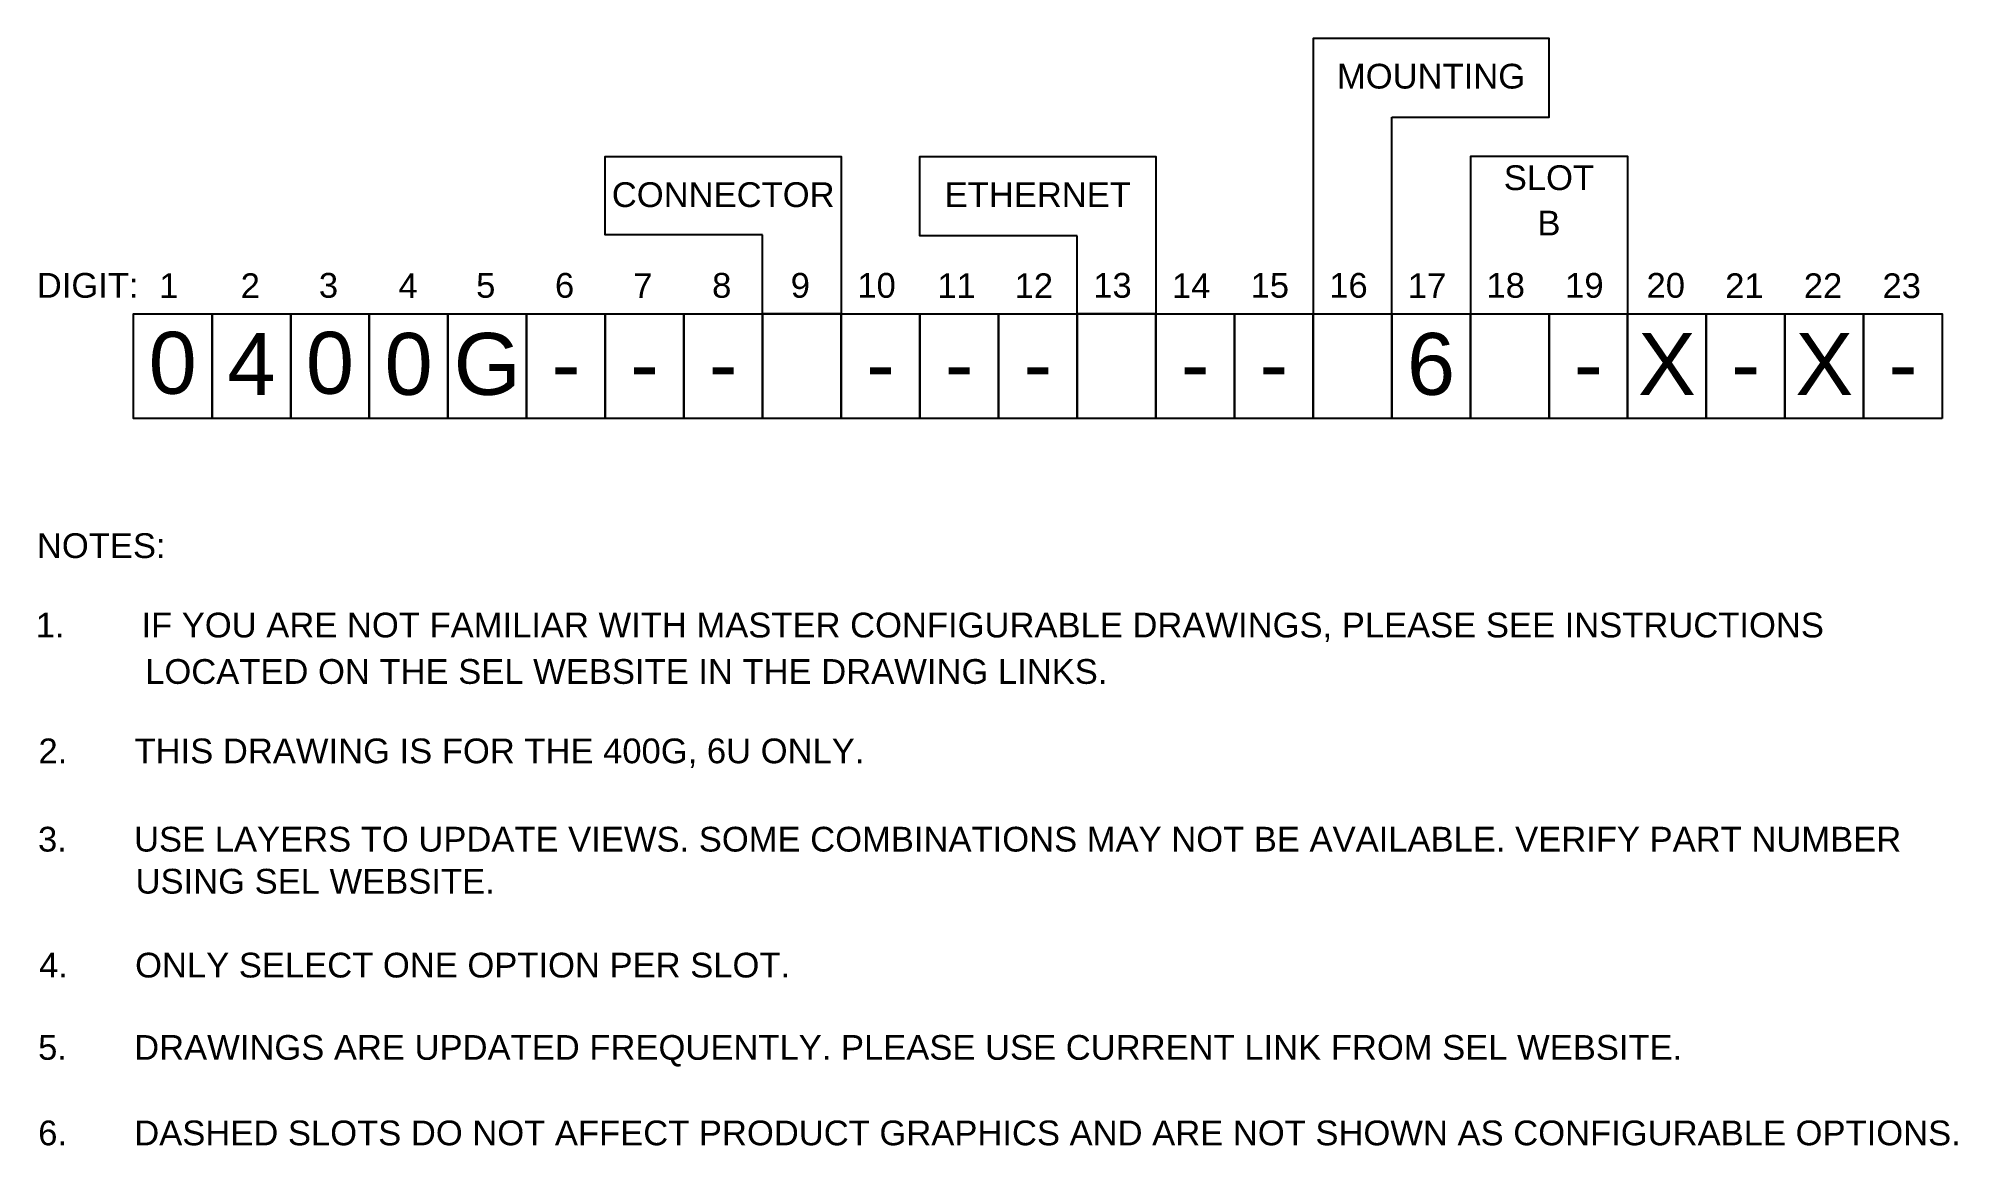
# Model space of a CAD drawing. Header units: inches. Extents: x 1 to 47, y 1 to 35.
# Drawn here: x 0.99 to 21.58, y 23.12 to 35 of the extents above; entities that cross this region are included whole.
import ezdxf
from ezdxf.enums import TextEntityAlignment as Align

# ---------------------------------------------------------------- set-up
doc = ezdxf.new("R2010")
doc.units = ezdxf.units.IN
doc.header["$MEASUREMENT"] = 0
doc.layers.add('5.0_____[DWG]', color=7, linetype='Continuous')
doc.styles.add('Arial', font='arial.ttf')

msp = doc.modelspace()

# ---------------------------------------------------------------- texts
at = {"layer": '5.0_____[DWG]', "style": 'Arial'}
for s, height, p in [('MOUNTING', 0.2655, (15.929, 34.462)), ('SLOT', 0.2655, (17.194, 33.373)), ('CONNECTOR', 0.2655, (8.335, 33.191)), ('ETHERNET', 0.2655, (11.71, 33.191)), ('B', 0.266, (17.194, 32.886)), ('0', 0.664, (2.429, 31.188)), ('4', 0.664, (3.273, 31.176)), ('0', 0.664, (4.116, 31.188)), ('0', 0.664, (4.96, 31.176)), ('G', 0.664, (5.804, 31.176)), ('6', 0.664, (15.929, 31.176)), ('X', 0.664, (18.46, 31.176)), ('X', 0.664, (20.148, 31.176)), ('-', 0.664, (6.648, 31.176)), ('-', 0.664, (7.491, 31.176)), ('-', 0.664, (8.335, 31.176)), ('-', 0.664, (10.023, 31.176)), ('-', 0.664, (10.867, 31.176)), ('-', 0.664, (11.71, 31.176)), ('-', 0.664, (13.398, 31.176)), ('-', 0.664, (14.242, 31.176)), ('-', 0.664, (17.617, 31.176)), ('-', 0.664, (19.304, 31.176)), ('-', 0.664, (20.992, 31.176))]:
    msp.add_text(s, height=height, dxfattribs=at).set_placement(p, align=Align.CENTER)
for s, height, p in [('DIGIT:', 0.2655, (0.971, 32.218)), ('1', 0.266, (2.284, 32.214)), ('2', 0.266, (3.158, 32.214)), ('3', 0.266, (3.997, 32.218)), ('4', 0.266, (4.851, 32.214)), ('5', 0.266, (5.684, 32.218)), ('6', 0.266, (6.53, 32.218)), ('7', 0.266, (7.37, 32.214)), ('8', 0.266, (8.216, 32.218)), ('9', 0.266, (9.059, 32.218)), ('10', 0.2655, (9.774, 32.218)), ('11', 0.2655, (10.632, 32.214)), ('12', 0.2655, (11.461, 32.214)), ('13', 0.2655, (12.305, 32.218)), ('14', 0.2655, (13.149, 32.214)), ('15', 0.2655, (13.993, 32.218)), ('16', 0.2655, (14.837, 32.218)), ('17', 0.2655, (15.68, 32.214)), ('18', 0.2655, (16.524, 32.218)), ('19', 0.2655, (17.368, 32.218)), ('20', 0.2655, (18.241, 32.218)), ('21', 0.2655, (19.085, 32.214)), ('22', 0.2655, (19.928, 32.214)), ('23', 0.2655, (20.772, 32.214)), ('NOTES:', 0.2655, (0.972, 29.426)), ('1.        IF YOU ARE NOT FAMILIAR WITH MASTER CONFIGURABLE DRAWINGS, PLEASE SEE INSTRUCTIONS', 0.2655, (0.96, 28.574)), ('           LOCATED ON THE SEL WEBSITE IN THE DRAWING LINKS.', 0.2655, (1, 28.076)), ('2.       THIS DRAWING IS FOR THE 400G, 6U ONLY. ', 0.2655, (0.989, 27.224)), ('3.       USE LAYERS TO UPDATE VIEWS. SOME COMBINATIONS MAY NOT BE AVAILABLE. VERIFY PART NUMBER', 0.2655, (0.984, 26.277)), ('          USING SEL WEBSITE.', 0.2655, (1, 25.826)), ('4.       ONLY SELECT ONE OPTION PER SLOT.', 0.2655, (0.995, 24.926)), ('5.       DRAWINGS ARE UPDATED FREQUENTLY. PLEASE USE CURRENT LINK FROM SEL WEBSITE.', 0.2655, (0.985, 24.043)), ('6.       DASHED SLOTS DO NOT AFFECT PRODUCT GRAPHICS AND ARE NOT SHOWN AS CONFIGURABLE OPTIONS.', 0.2655, (0.986, 23.126))]:
    msp.add_text(s, height=height, dxfattribs=at).set_placement(p)

# ---------------------------------------------------------------- linework, layer by layer
at = {"layer": '5.0_____[DWG]'}
for points in [[(15.507, 34.156), (17.195, 34.156), (17.195, 35), (14.664, 35), (14.664, 32.047), (15.507, 32.047), (15.507, 34.156)], [(8.757, 32.891), (7.069, 32.891), (7.069, 33.734), (9.601, 33.734), (9.601, 32.047), (8.757, 32.047), (8.757, 32.891)], [(12.132, 32.881), (10.445, 32.881), (10.445, 33.734), (12.976, 33.734), (12.976, 32.047), (12.132, 32.047), (12.132, 32.881)], [(18.039, 32.047), (18.039, 33.734), (16.351, 33.734), (16.351, 32.047), (18.038, 32.047)], [(2.851, 30.922), (2.007, 30.922), (2.007, 32.047), (2.851, 32.047), (2.851, 30.922)], [(3.695, 30.922), (2.851, 30.922), (2.851, 32.047), (3.695, 32.047), (3.695, 30.922)], [(4.538, 30.922), (3.695, 30.922), (3.695, 32.047), (4.538, 32.047), (4.538, 30.922)], [(5.382, 30.922), (4.538, 30.922), (4.538, 32.047), (5.382, 32.047), (5.382, 30.922)], [(6.226, 30.922), (5.382, 30.922), (5.382, 32.047), (6.226, 32.047), (6.226, 30.922)], [(7.07, 30.922), (6.226, 30.922), (6.226, 32.047), (7.07, 32.047), (7.07, 30.922)], [(7.913, 30.922), (7.07, 30.922), (7.07, 32.047), (7.913, 32.047), (7.913, 30.922)], [(8.757, 30.922), (7.913, 30.922), (7.913, 32.047), (8.757, 32.047), (8.757, 30.922)], [(9.601, 30.922), (8.757, 30.922), (8.757, 32.047), (9.601, 32.047), (9.601, 30.922)], [(10.445, 30.922), (9.601, 30.922), (9.601, 32.047), (10.445, 32.047), (10.445, 30.922)], [(11.289, 30.922), (10.445, 30.922), (10.445, 32.047), (11.289, 32.047), (11.289, 30.922)], [(12.132, 30.922), (11.289, 30.922), (11.289, 32.047), (12.132, 32.047), (12.132, 30.922)], [(12.976, 30.922), (12.132, 30.922), (12.132, 32.047), (12.976, 32.047), (12.976, 30.922)], [(13.82, 30.922), (12.976, 30.922), (12.976, 32.047), (13.82, 32.047), (13.82, 30.922)], [(14.664, 30.922), (13.82, 30.922), (13.82, 32.047), (14.664, 32.047), (14.664, 30.922)], [(15.507, 30.922), (14.664, 30.922), (14.664, 32.047), (15.507, 32.047), (15.507, 30.922)], [(16.351, 30.922), (15.507, 30.922), (15.507, 32.047), (16.351, 32.047), (16.351, 30.922)], [(17.195, 30.922), (16.351, 30.922), (16.351, 32.047), (17.195, 32.047), (17.195, 30.922)], [(18.038, 30.922), (17.195, 30.922), (17.195, 32.047), (18.038, 32.047), (18.038, 30.922)], [(18.882, 30.922), (18.038, 30.922), (18.038, 32.047), (18.882, 32.047), (18.882, 30.922)], [(19.726, 30.922), (18.882, 30.922), (18.882, 32.047), (19.726, 32.047), (19.726, 30.922)], [(20.57, 30.922), (19.726, 30.922), (19.726, 32.047), (20.57, 32.047), (20.57, 30.922)], [(21.413, 30.922), (20.57, 30.922), (20.57, 32.047), (21.413, 32.047), (21.413, 30.922)]]:
    msp.add_lwpolyline(points, dxfattribs=at)

msp.set_redraw_order([(e.dxf.handle, doc.entitydb.next_handle()) for e in msp.query("TEXT MTEXT ATTDEF DIMENSION ARC_DIMENSION")])  # texts and dimensions are drawn at this point

doc.saveas('drawing.dxf')
